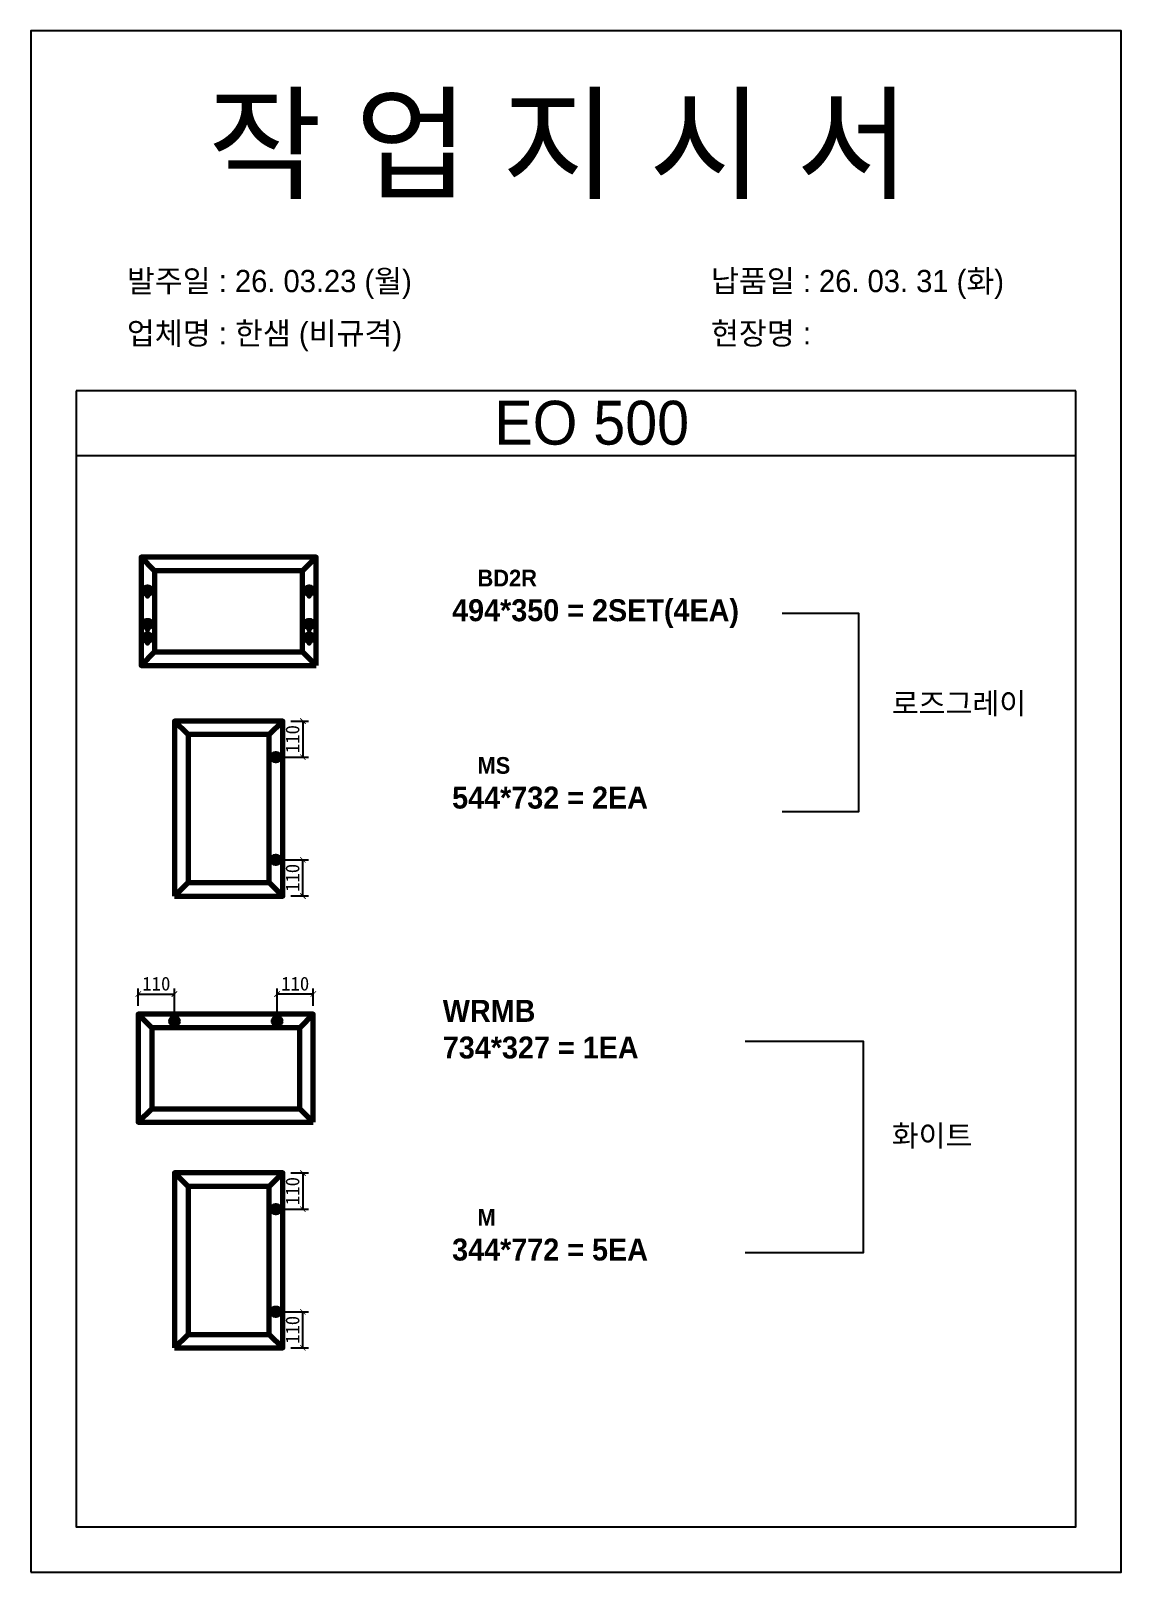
# Model space of a CAD drawing. Header units: millimetres. Extents: x -44117 to 256353, y -2095463 to 65325.
# Drawn here: x 123371 to 125352, y -808690 to -805889 of the extents above; entities that cross this region are included whole.
import ezdxf

# ---------------------------------------------------------------- set-up
doc = ezdxf.new("R2010")
doc.units = ezdxf.units.MM
doc.header["$LTSCALE"] = 10
doc.layers.add('Layer1', color=7, linetype='Continuous', lineweight=70)
doc.styles.add('MtX_Gulim', font='')
doc.styles.get('MtX_Gulim').set_extended_font_data('Gulim', bold=True)
doc.dimstyles.new('ISO-25', dxfattribs={"dimtxt": 2.5, "dimasz": 2.5, "dimexe": 1, "dimexo": 1, "dimtad": 1, "dimtxsty": 'Standard', "dimblk": 'ARCHTICK', "dimcen": 2.5, "dimadec": 0, "dimazin": 0, "dimtfac": 1, "dimtmove": 0, "dimatfit": 3, "dimfxl": 0, "dimarcsym": 0})

msp = doc.modelspace()

# ---------------------------------------------------------------- texts
at = {"linetype": 'Continuous', "style": 'MtX_Gulim'}
for s, height, p in [('BD2R', 30.315933, (124182.71482, -806898.86752)), ('MS', 30.315933, (124182.71482, -807239.34675)), ('M', 30.31593, (124182.71482, -808060.67124))]:
    msp.add_text(s, height=height, dxfattribs=at).set_placement(p)
at = {"attachment_point": 1}
for s, width, gutter_width, heights, insert, char_height in [('{\\fGulim|b0|i0|c129|p50;작 업 지 시 서}', 3898.9872873, 14.7362, [-183.72574], (123692.91212, -806012.05204), 165.0454901), ('\\pt11;{\\fGulim|b0|i0|c129|p50;발주일 : 26. 03.23 (월)}', 3898.9872873, 14.7362, [40.67678], (123545.72375, -806323.73819), 40.4361451), ('{\\fGulim|b0|i0|c129|p50;납품일 : 26. 03. 31 (화)}', 3898.9872873, 14.7362, [41.36774], (124606.70452, -806323.73819), 40.4361451), ('{\\fGulim|b0|i0|c129|p50;업체명 : 한샘 (비규격)}', 3898.9872873, 14.7362, [42.57324], (123545.72375, -806418.82347), 40.4361451), ('{\\fGulim|b0|i0|c129|p50;현장명 :  }', 3898.9872873, 14.7362, [45.12049], (124606.70452, -806418.82347), 40.4361451), ('{\\fGulim|b0|i0|c129|p50;EO 500}', 1882.7812357, 7.11596, [-81.71513], (124213.45486, -806561.59029), 79.6987856), ('{\\f굴림|b1|i0|c129|p50;494*350 = 2SET(4EA)}', 12072.7918459, 155.2668, [-50.01281], (124136.5176, -806922.23168), 39.9257485), ('{\\f굴림|b1|i0|c129|p50;로즈그레이}', 11769.5052121, 151.36626, [-43.29899], (124935.15581, -807092.05905), 38.9227538), ('{\\f굴림|b1|i0|c129|p50;544*732 = 2EA}', 12072.7918459, 155.2668, [-41.14042], (124136.5176, -807262.71091), 39.9257485), ('{\\f굴림|b1|i0|c129|p50;WRMB\\P734*327 = 1EA}', 12072.7918459, 155.2668, [-107.84177], (124119.59533, -807650.3106), 39.9257485), ('{\\f굴림|b1|i0|c129|p50;화이트}', 11769.5052121, 151.36626, [-43.2475], (124935.15581, -807877.67379), 38.9227538), ('{\\f굴림|b1|i0|c129|p50;344*772 = 5EA}', 12072.7918459, 155.2668, [-41.14042], (124136.5176, -808084.03541), 39.9257485)]:
    msp.add_mtext_dynamic_manual_height_columns(s, width=width, gutter_width=gutter_width, heights=heights, dxfattribs=dict(at, insert=insert, char_height=char_height))

# ---------------------------------------------------------------- blocks, each defined once
blk = doc.blocks.new('_ArchTick')
at = {"color": 0, "linetype": 'ByBlock', "const_width": 0.15}
blk.add_lwpolyline([(-0.5, -0.5), (0.5, 0.5)], dxfattribs=at)
blk = doc.blocks.new('*D5387')
at = {"color": 0, "lineweight": -2}
for p, q in [((123566.4, -807661.4), (123566.4, -807629.7)), ((123566.4, -807639.7), (123632.2, -807639.7)), ((123632.2, -807673.9), (123632.2, -807629.7))]:
    blk.add_line(p, q, dxfattribs=at)
at = {"layer": 'Defpoints', "color": 0}
for p in [(123632.2, -807639.7), (123566.4, -807676.4), (123632.2, -807688.9)]:
    blk.add_point(p, dxfattribs=at)
at = {"color": 0, "lineweight": -2, "xscale": 10, "yscale": 10, "zscale": 10, "rotation": 180}
blk.add_blockref('_ArchTick', (123566.4, -807639.7), dxfattribs=at)
at = {"color": 0, "lineweight": -2, "xscale": 10, "yscale": 10, "zscale": 10}
blk.add_blockref('_ArchTick', (123632.2, -807639.7), dxfattribs=at)
at = {"color": 0, "insert": (123599.3, -807621), "char_height": 25, "attachment_point": 5}
blk.add_mtext('110', dxfattribs=at)
blk = doc.blocks.new('*D5388')
at = {"color": 0, "lineweight": -2}
for p, q in [((123818.7, -807673.9), (123818.7, -807629.7)), ((123884.4, -807639.7), (123818.7, -807639.7)), ((123884.4, -807661.4), (123884.4, -807629.7))]:
    blk.add_line(p, q, dxfattribs=at)
at = {"layer": 'Defpoints', "color": 0}
for p in [(123818.7, -807639.7), (123884.4, -807676.4), (123818.7, -807688.9)]:
    blk.add_point(p, dxfattribs=at)
at = {"color": 0, "lineweight": -2, "xscale": 10, "yscale": 10, "zscale": 10, "rotation": 180}
blk.add_blockref('_ArchTick', (123818.7, -807639.7), dxfattribs=at)
at = {"color": 0, "lineweight": -2, "xscale": 10, "yscale": 10, "zscale": 10}
blk.add_blockref('_ArchTick', (123884.4, -807639.7), dxfattribs=at)
at = {"color": 0, "insert": (123851.5, -807621), "char_height": 25, "attachment_point": 5}
blk.add_mtext('110', dxfattribs=at)
blk = doc.blocks.new('*D5389')
at = {"color": 0, "lineweight": -2}
for p, q in [((123843.8, -807964.9), (123875.4, -807964.9)), ((123865.4, -807964.9), (123865.4, -808030.6)), ((123831.2, -808030.6), (123875.4, -808030.6))]:
    blk.add_line(p, q, dxfattribs=at)
at = {"layer": 'Defpoints', "color": 0}
for p in [(123828.8, -807964.9), (123816.2, -808030.6), (123865.4, -808030.6)]:
    blk.add_point(p, dxfattribs=at)
at = {"color": 0, "lineweight": -2, "xscale": 10, "yscale": 10, "zscale": 10}
for p, rotation in [((123865.4, -807964.9), 90), ((123865.4, -808030.6), 270)]:
    blk.add_blockref('_ArchTick', p, dxfattribs=dict(at, rotation=rotation))
at = {"color": 0, "insert": (123846.7, -807997.7), "char_height": 25, "attachment_point": 5, "rotation": 90}
blk.add_mtext('110', dxfattribs=at)
blk = doc.blocks.new('*D5390')
at = {"color": 0, "lineweight": -2}
for p, q in [((123831.2, -808217.1), (123875.4, -808217.1)), ((123865.4, -808282.8), (123865.4, -808217.1)), ((123843.8, -808282.8), (123875.4, -808282.8))]:
    blk.add_line(p, q, dxfattribs=at)
at = {"layer": 'Defpoints', "color": 0}
for p in [(123816.2, -808217.1), (123865.4, -808217.1), (123828.8, -808282.8)]:
    blk.add_point(p, dxfattribs=at)
at = {"color": 0, "lineweight": -2, "xscale": 10, "yscale": 10, "zscale": 10}
for p, rotation in [((123865.4, -808217.1), 90), ((123865.4, -808282.8), 270)]:
    blk.add_blockref('_ArchTick', p, dxfattribs=dict(at, rotation=rotation))
at = {"color": 0, "insert": (123846.7, -808250), "char_height": 25, "attachment_point": 5, "rotation": 90}
blk.add_mtext('110', dxfattribs=at)
blk = doc.blocks.new('*D5391')
at = {"color": 0, "lineweight": -2}
for p, q in [((123843.8, -807143.6), (123875.4, -807143.6)), ((123865.4, -807143.6), (123865.4, -807209.3)), ((123831.2, -807209.3), (123875.4, -807209.3))]:
    blk.add_line(p, q, dxfattribs=at)
at = {"layer": 'Defpoints', "color": 0}
for p in [(123828.8, -807143.6), (123816.2, -807209.3), (123865.4, -807209.3)]:
    blk.add_point(p, dxfattribs=at)
at = {"color": 0, "lineweight": -2, "xscale": 10, "yscale": 10, "zscale": 10}
for p, rotation in [((123865.4, -807143.6), 90), ((123865.4, -807209.3), 270)]:
    blk.add_blockref('_ArchTick', p, dxfattribs=dict(at, rotation=rotation))
at = {"color": 0, "insert": (123846.7, -807176.4), "char_height": 25, "attachment_point": 5, "rotation": 90}
blk.add_mtext('110', dxfattribs=at)
blk = doc.blocks.new('*D5392')
at = {"color": 0, "lineweight": -2}
for p, q in [((123831.2, -807395.8), (123875.4, -807395.8)), ((123865.4, -807461.5), (123865.4, -807395.8)), ((123843.8, -807461.5), (123875.4, -807461.5))]:
    blk.add_line(p, q, dxfattribs=at)
at = {"layer": 'Defpoints', "color": 0}
for p in [(123816.2, -807395.8), (123865.4, -807395.8), (123828.8, -807461.5)]:
    blk.add_point(p, dxfattribs=at)
at = {"color": 0, "lineweight": -2, "xscale": 10, "yscale": 10, "zscale": 10}
for p, rotation in [((123865.4, -807395.8), 90), ((123865.4, -807461.5), 270)]:
    blk.add_blockref('_ArchTick', p, dxfattribs=dict(at, rotation=rotation))
at = {"color": 0, "insert": (123846.7, -807428.6), "char_height": 25, "attachment_point": 5, "rotation": 90}
blk.add_mtext('110', dxfattribs=at)

# ---------------------------------------------------------------- dimensions: what is measured, and where the dimension line sits
for base, p1, p2, angle, picture, middle in [((123865.42266, -807209.2997), (123828.78035, -807143.55111), (123816.24241, -807209.2997), 90, '*D5391', (123846.67266, -807176.42541)), ((123865.42266, -807395.77401), (123828.78035, -807461.52261), (123816.24241, -807395.77401), 270, '*D5392', (123846.67266, -807428.64831)), ((123632.18501, -807639.74962), (123566.43641, -807676.39193), (123632.18501, -807688.92987), 180, '*D5387', (123599.31071, -807620.99962)), ((123865.42266, -808030.6242), (123828.78035, -807964.8756), (123816.24241, -808030.6242), 90, '*D5389', (123846.67266, -807997.7499)), ((123865.42266, -808217.09851), (123828.78035, -808282.84711), (123816.24241, -808217.09851), 270, '*D5390', (123846.67266, -808249.97281))]:
    dim = msp.add_linear_dim(base=base, p1=p1, p2=p2, angle=angle, text='110', dimstyle='ISO-25', override={"dimscale": 10, "dimasz": 1, "dimexo": 1.5, "dimtxsty": 'Standard'})
    dim.commit()
    dim.dimension.update_dxf_attribs({"geometry": picture, "text_midpoint": middle})
dim = msp.add_linear_dim(base=(123818.65931, -807639.74962), p1=(123884.40791, -807676.39193), p2=(123818.65931, -807688.92987), text='110', dimstyle='ISO-25', override={"dimscale": 10, "dimasz": 1, "dimexo": 1.5, "dimtxsty": 'Standard'})
dim.commit()
dim.dimension.update_dxf_attribs({"geometry": '*D5388', "text_midpoint": (123851.53361, -807620.99962)})

# ---------------------------------------------------------------- linework, layer by layer
for p, q in [((125269.32454, -806543.7428), (123453.82415, -806543.7428)), ((125269.32454, -806661.63243), (123453.82415, -806661.63243))]:
    msp.add_line(p, q)
msp.add_lwpolyline([(123371.30141, -808690.31298), (125351.84729, -808690.31298), (125351.84729, -805889.25523), (123371.30141, -805889.25523)], close=True)
for points in [[(123453.82415, -806543.7428), (123453.82415, -808607.79024), (125269.32454, -808607.79024), (125269.32454, -806543.7428)], [(124736.1483, -806947.41875), (124875.0196, -806947.41875), (124875.0196, -807308.48411), (124736.1483, -807308.48411)], [(124668.69653, -807725.09799), (124882.9551, -807725.09799), (124882.9551, -808109.96985), (124668.69653, -808109.96985)]]:
    msp.add_lwpolyline(points)
at = {"layer": 'Layer1'}
for p, q in [((123596.15745, -806870.60093), (123571.6074, -806846.05088)), ((123889.57891, -806846.05088), (123865.02886, -806870.60093)), ((123865.02886, -806870.60093), (123889.57891, -806846.05088)), ((123572.93876, -806906.61237), (123593.34777, -806906.61237)), ((123866.92537, -806906.61237), (123887.33438, -806906.61237)), ((123572.93876, -806967.35814), (123593.34777, -806967.35814)), ((123866.92537, -806967.35814), (123887.33438, -806967.35814)), ((123572.93876, -806992.00029), (123593.34777, -806992.00029)), ((123866.92537, -806992.00029), (123887.33438, -806992.00029)), ((123596.15745, -807017.90122), (123571.6074, -807042.45127)), ((123889.57891, -807042.45127), (123865.02886, -807017.90122)), ((123656.93001, -807168.10115), (123632.37996, -807143.55111)), ((123804.2303, -807168.10115), (123828.78035, -807143.55111)), ((123816.24241, -807199.0952), (123816.24241, -807219.50421)), ((123816.24241, -807405.97851), (123816.24241, -807385.56951)), ((123632.37996, -807461.52261), (123656.93001, -807436.97256)), ((123828.78035, -807461.52261), (123804.2303, -807436.97256)), ((123804.2303, -807436.97256), (123828.78035, -807461.52261)), ((123590.98646, -807700.94198), (123566.43641, -807676.39193)), ((123884.40791, -807676.39193), (123859.85786, -807700.94198)), ((123859.85786, -807700.94198), (123884.40791, -807676.39193)), ((123621.9805, -807688.92987), (123642.38951, -807688.92987)), ((123828.86382, -807688.92987), (123808.45481, -807688.92987)), ((123590.98646, -807848.24227), (123566.43641, -807872.79232)), ((123884.40791, -807872.79232), (123859.85786, -807848.24227)), ((123656.93001, -807989.42565), (123632.37996, -807964.8756)), ((123804.2303, -807989.42565), (123828.78035, -807964.8756)), ((123816.24241, -808020.4197), (123816.24241, -808040.82871)), ((123816.24241, -808227.30301), (123816.24241, -808206.894)), ((123632.37996, -808282.84711), (123656.93001, -808258.29706)), ((123828.78035, -808282.84711), (123804.2303, -808258.29706)), ((123804.2303, -808258.29706), (123828.78035, -808282.84711))]:
    msp.add_line(p, q, dxfattribs=at)
for points in [[(123889.57891, -807042.45127), (123889.57891, -806846.05088), (123571.6074, -806846.05088), (123571.6074, -807042.45127)], [(123865.02886, -807017.90122), (123865.02886, -806870.60093), (123596.15745, -806870.60093), (123596.15745, -807017.90122)], [(123583.14327, -806896.40786), (123583.14327, -806916.81687)], [(123877.12987, -806896.40786), (123877.12987, -806916.81687)], [(123583.14327, -806957.15363), (123583.14327, -806977.56264)], [(123583.14327, -806981.79578), (123583.14327, -807002.20479)], [(123877.12987, -806957.15363), (123877.12987, -806977.56264)], [(123877.12987, -806981.79578), (123877.12987, -807002.20479)], [(123632.37996, -807461.52261), (123828.78035, -807461.52261), (123828.78035, -807143.55111), (123632.37996, -807143.55111)], [(123656.93001, -807436.97256), (123804.2303, -807436.97256), (123804.2303, -807168.10115), (123656.93001, -807168.10115)], [(123826.44692, -807209.2997), (123806.03791, -807209.2997)], [(123826.44692, -807395.77401), (123806.03791, -807395.77401)], [(123884.40791, -807872.79232), (123884.40791, -807676.39193), (123566.43641, -807676.39193), (123566.43641, -807872.79232)], [(123632.18501, -807678.72537), (123632.18501, -807699.13437)], [(123818.65931, -807678.72537), (123818.65931, -807699.13437)], [(123859.85786, -807848.24227), (123859.85786, -807700.94198), (123590.98646, -807700.94198), (123590.98646, -807848.24227)], [(123632.37996, -808282.84711), (123828.78035, -808282.84711), (123828.78035, -807964.8756), (123632.37996, -807964.8756)], [(123656.93001, -808258.29706), (123804.2303, -808258.29706), (123804.2303, -807989.42565), (123656.93001, -807989.42565)], [(123826.44692, -808030.6242), (123806.03791, -808030.6242)], [(123826.44692, -808217.09851), (123806.03791, -808217.09851)]]:
    msp.add_lwpolyline(points, close=True, dxfattribs=at)
for centre in [(123583.14327, -806906.61237), (123877.12987, -806906.61237), (123583.14327, -806967.35814), (123877.12987, -806967.35814), (123583.14327, -806992.00029), (123877.12987, -806992.00029), (123816.24241, -807209.2997), (123816.24241, -807395.77401), (123632.18501, -807688.92987), (123818.65931, -807688.92987), (123816.24241, -808030.6242), (123816.24241, -808217.09851)]:
    msp.add_circle(centre, 6.803, dxfattribs=at)

msp.set_redraw_order([(e.dxf.handle, doc.entitydb.next_handle()) for e in msp.query("TEXT MTEXT ATTDEF DIMENSION ARC_DIMENSION")])  # texts and dimensions are drawn at this point

doc.saveas('drawing.dxf')
